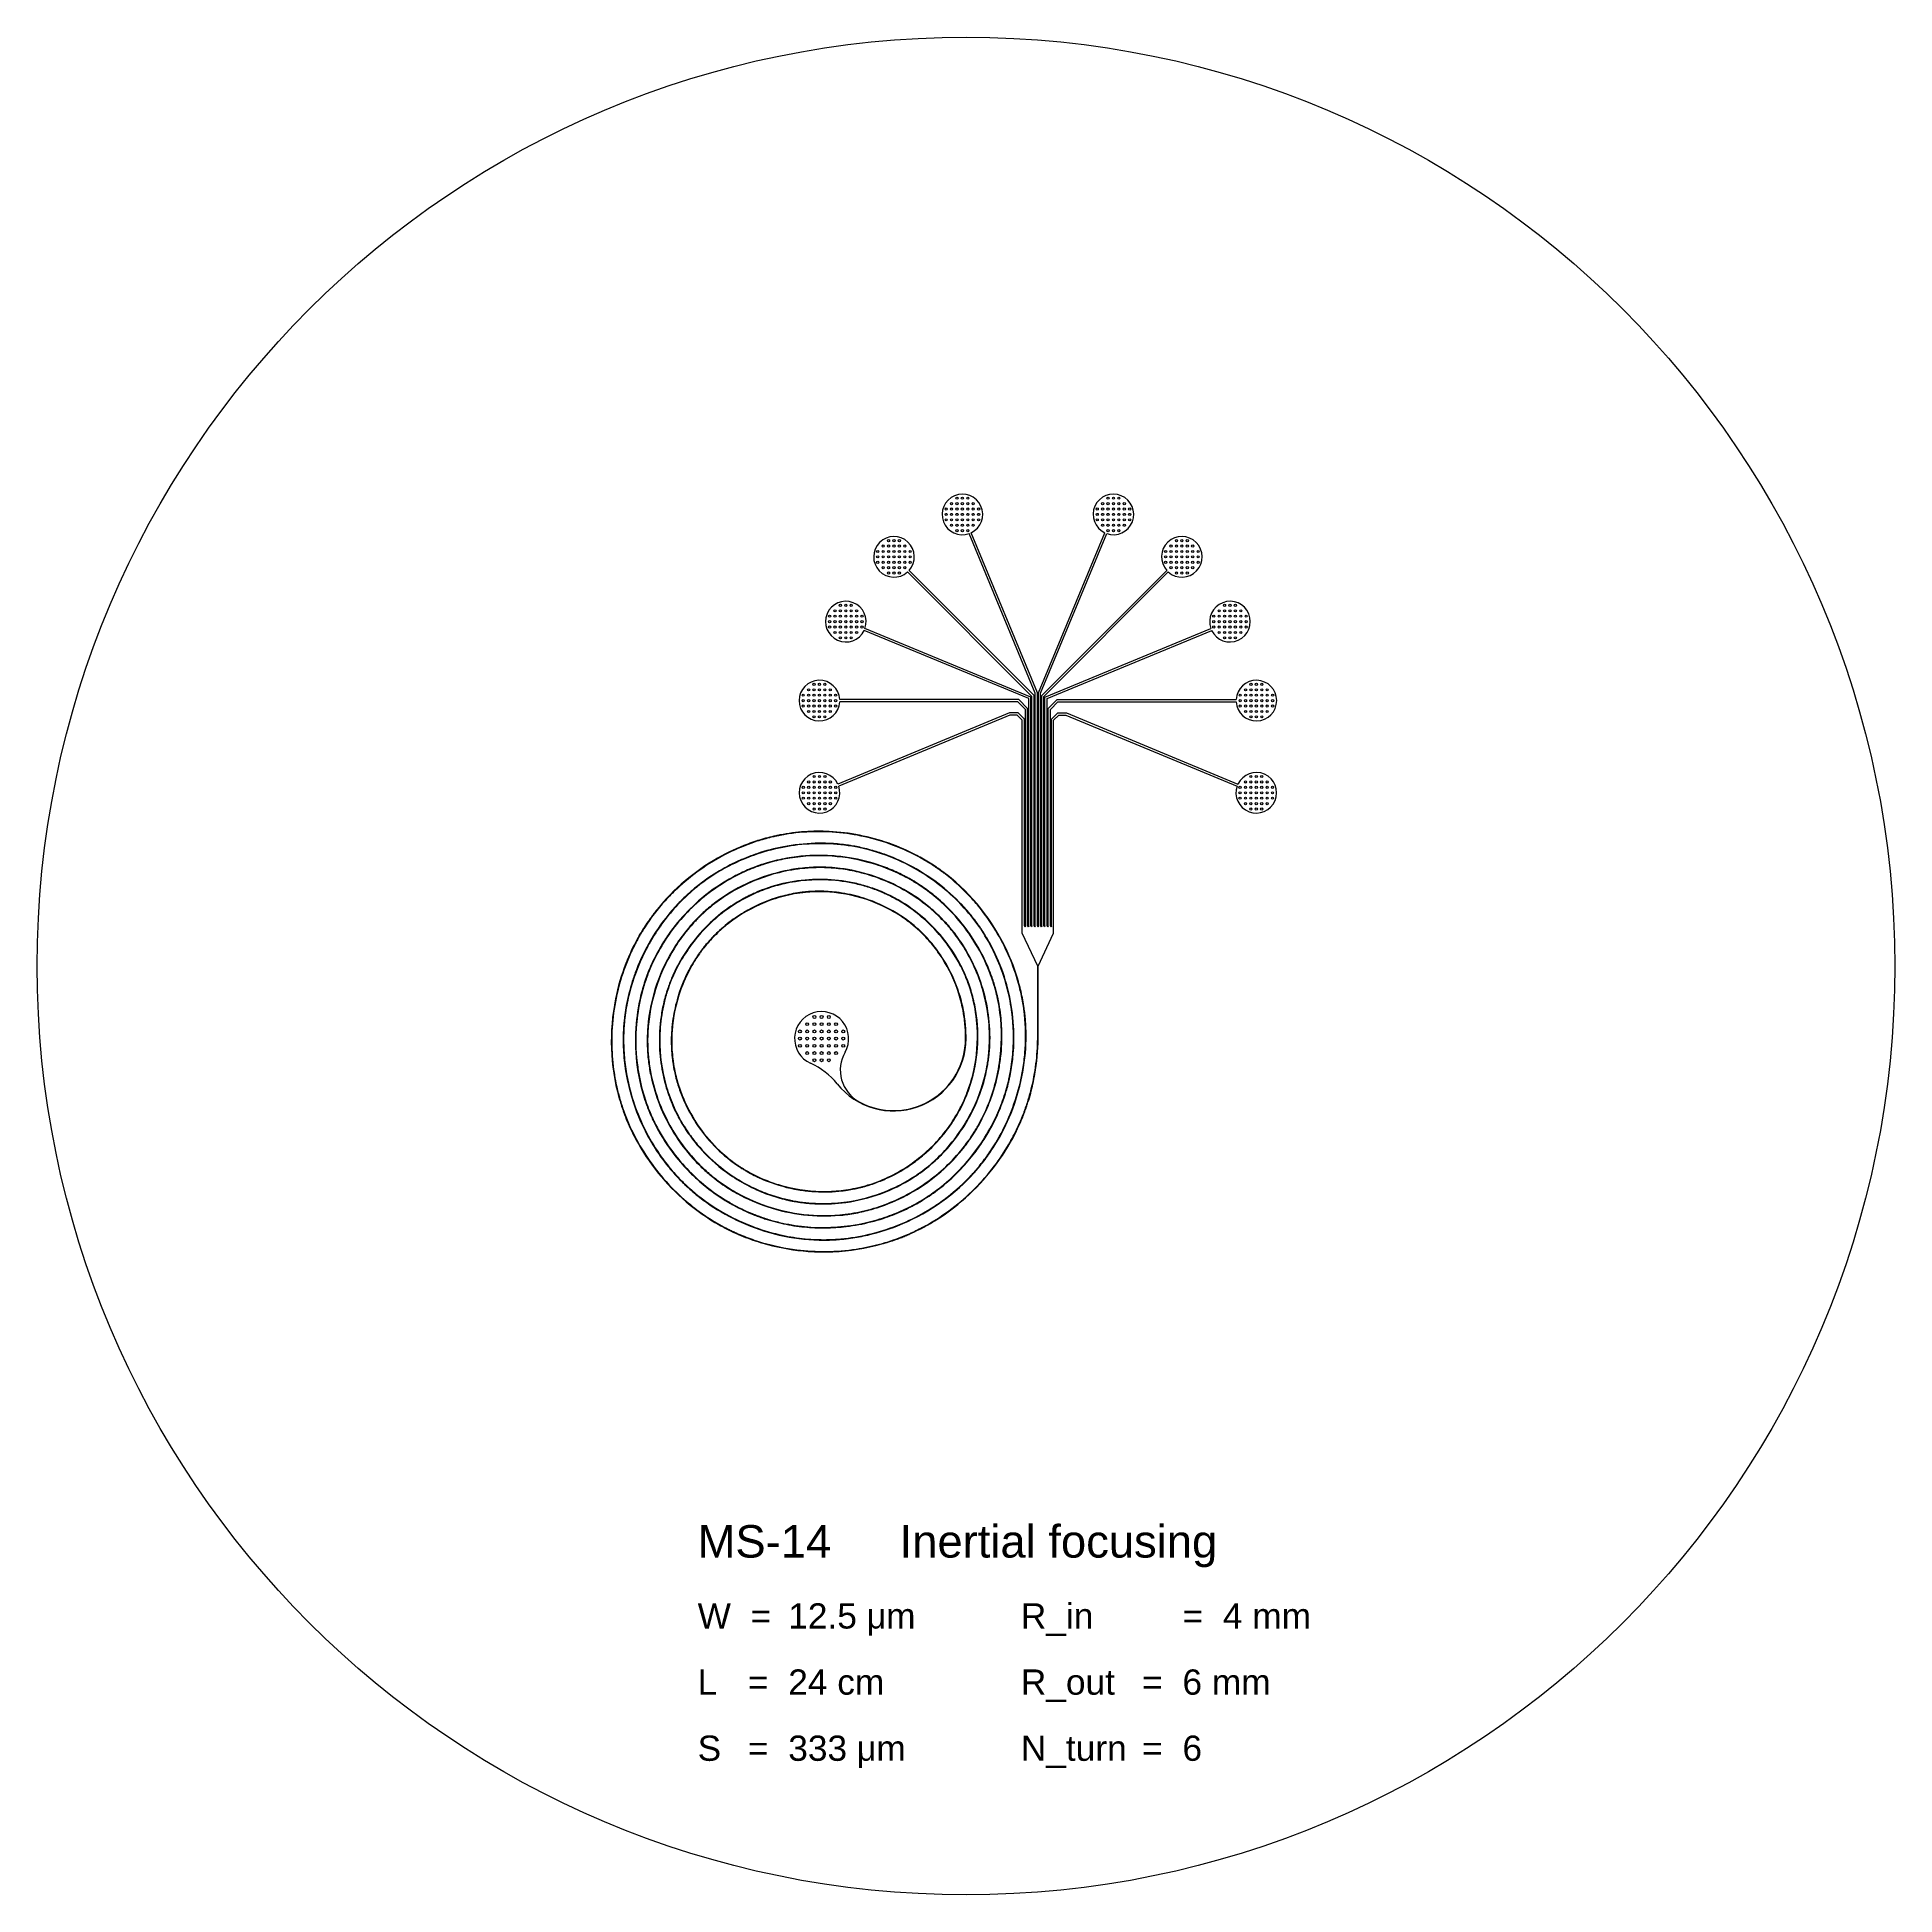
# Model space of a CAD drawing. Header units: millimetres. Extents: x 10524 to 192721, y 96213 to 283630.
# Drawn here: x 141221 to 192721, y 96213 to 147713 of the extents above; entities that cross this region are included whole.
import ezdxf

# ---------------------------------------------------------------- set-up
doc = ezdxf.new("R2010")
doc.units = ezdxf.units.MM
doc.layers.add('Clear', color=140, linetype='Continuous')
doc.layers.add('Opaque', color=30, linetype='Continuous')
doc.styles.get("Standard").update_dxf_attribs({"font": 'arial.ttf'})

msp = doc.modelspace()

# ---------------------------------------------------------------- texts
at = {"layer": 'Clear', "insert": (159531, 106463), "char_height": 280, "attachment_point": 1}
msp.add_mtext_dynamic_manual_height_columns('{\\H3.2143x;MS-14^I^IInertial focusing\\H0.83335x;\\P\\H0.53332x; \\P\\H1.75x;W  =^I 12.5 \\fSymbol|b0|i0|c2|p18;m\\fArial|b0|i0|c0|p34;m^I^I^IR_in ^I^I=^I4 mm\\H1.0714x; \\P\\H0.53332x; \\P\\H1.75x;L^I =^I 24 cm^I^I^I^IR_out ^I=^I6 mm\\H1.0714x;\\P\\H0.53332x; \\P\\H1.7501x;S ^I =^I 333 \\fSymbol|b0|i0|c2|p18;m\\fArial|b0|i0|c0|p34;m^I^I^IN_turn^I=^I6\\H1.0714x;^I}', width=17445.26, gutter_width=12.5, heights=[7318], dxfattribs=at)

# ---------------------------------------------------------------- linework, layer by layer
at = {"layer": 'Clear'}
for p, q in [((168889, 129528), (167057, 133951)), ((168949, 129540), (167112, 133974)), ((168979, 129540), (170816, 133974)), ((169039, 129528), (170872, 133951)), ((168799, 129438), (165350, 132887)), ((168859, 129462), (165392, 132930)), ((169069, 129462), (172536, 132930)), ((169129, 129438), (172579, 132887)), ((168709, 129378), (164147, 131267)), ((168769, 129418), (164170, 131323)), ((169159, 129418), (173759, 131323)), ((169219, 129378), (173782, 131267)), ((168432, 129350), (163469, 129350)), ((168407, 129290), (163469, 129290)), ((168619, 129078), (168407, 129290)), ((168679, 129102), (168432, 129350)), ((168709, 123078), (168709, 129378)), ((168769, 123078), (168769, 129418)), ((168799, 123078), (168799, 129438)), ((168859, 123078), (168859, 129462)), ((168889, 123078), (168889, 129528)), ((168949, 123078), (168949, 129540)), ((168979, 123078), (168979, 129540)), ((169039, 123078), (169039, 129528)), ((169069, 123078), (169069, 129462)), ((169129, 123078), (169129, 129438)), ((169159, 123078), (169159, 129418)), ((169219, 123078), (169219, 129378)), ((169249, 129102), (169497, 129350)), ((169309, 129078), (169521, 129290)), ((169497, 129350), (174460, 129350)), ((169521, 129290), (174460, 129290)), ((168176, 128979), (163418, 127008)), ((168188, 128919), (163441, 126953)), ((168413, 128979), (168176, 128979)), ((168388, 128919), (168188, 128919)), ((168529, 128778), (168388, 128919)), ((168589, 128802), (168413, 128979)), ((168529, 122878), (168529, 128778)), ((168589, 123078), (168589, 128802)), ((168619, 123078), (168619, 129078)), ((168679, 123078), (168679, 129102)), ((169249, 123078), (169249, 129102)), ((169309, 123078), (169309, 129078)), ((169339, 128802), (169516, 128979)), ((169339, 123078), (169339, 128802)), ((169399, 128778), (169541, 128919)), ((169399, 122878), (169399, 128778)), ((169516, 128979), (169753, 128979)), ((169541, 128919), (169741, 128919)), ((169741, 128919), (174488, 126953)), ((169753, 128979), (174511, 127008)), ((168958, 121963), (168529, 122878)), ((168589, 123078), (168604, 123052)), ((168619, 123078), (168604, 123052)), ((168679, 123078), (168694, 123052)), ((168709, 123078), (168694, 123052)), ((168769, 123078), (168784, 123052)), ((168799, 123078), (168784, 123052)), ((168859, 123078), (168874, 123052)), ((168889, 123078), (168874, 123052)), ((168949, 123078), (168964, 123052)), ((168979, 123078), (168964, 123052)), ((168971, 121963), (169399, 122878)), ((169039, 123078), (169054, 123052)), ((169069, 123078), (169054, 123052)), ((169129, 123078), (169144, 123052)), ((169159, 123078), (169144, 123052)), ((169219, 123078), (169234, 123052)), ((169249, 123078), (169234, 123052)), ((169309, 123078), (169324, 123052)), ((169339, 123078), (169324, 123052)), ((168958, 119950), (168958, 121963)), ((168971, 119950), (168971, 121963))]:
    msp.add_line(p, q, dxfattribs=at)
for centre, radius, start, end in [((166870, 134482), 563, 295.5572, 289.4428), ((171059, 134482), 563, 250.5572, 244.4428), ((164974, 133306), 563, 318.0572, 311.9428), ((172955, 133306), 563, 228.0572, 221.9428), ((163639, 131510), 563, 340.5572, 334.4428), ((174289, 131510), 563, 205.5572, 199.4428), ((162907, 129320), 563, 3.0572, 356.9428), ((175021, 129320), 563, 183.0572, 176.9428), ((162910, 126765), 563, 25.5572, 19.4428), ((175018, 126765), 563, 160.5572, 154.4428), ((162968, 119950), 750, 330.0919, 245.8041), ((164964, 119952), 2007, 218.8182, 359.9342), ((164485, 119077), 1000, 150.0919, 241.2848), ((164963, 119950), 1995, 241.2848, 0.0019), ((161841, 117442), 2000, 38.7804, 65.8041)]:
    msp.add_arc(centre, radius, start, end, dxfattribs=at)
for points, knots in [([(166971, 119950), (166971, 120016), (166971, 120082), (166963, 120281), (166951, 120413), (166895, 120807), (166832, 121066), (166657, 121568), (166545, 121811), (166365, 122118), (166318, 122192), (166170, 122411), (166062, 122551), (165886, 122749), (165825, 122813), (165738, 122899), (165713, 122923), (165663, 122970), (165638, 122993), (165586, 123038), (165560, 123060), (165482, 123126), (165428, 123169), (165264, 123292), (165150, 123369), (164797, 123582), (164548, 123700), (164191, 123828), (164092, 123859), (163792, 123942), (163588, 123982), (163303, 124016), (163224, 124023), (162987, 124038), (162828, 124038), (162629, 124026), (162588, 124023), (162507, 124016), (162466, 124011), (162344, 123997), (162264, 123984), (162023, 123939), (161864, 123900), (161395, 123753), (161094, 123617), (160731, 123401), (160653, 123351), (160423, 123192), (160276, 123076), (160082, 122898), (160026, 122845), (159920, 122736), (159868, 122681), (159781, 122581), (159743, 122536), (159686, 122464), (159665, 122438), (159625, 122385), (159605, 122358), (159545, 122274), (159506, 122217), (159394, 122043), (159325, 121924), (159137, 121555), (159036, 121296), (158933, 120930), (158908, 120829), (158846, 120525), (158819, 120319), (158802, 120029), (158800, 119946), (158801, 119696), (158812, 119529), (158838, 119323), (158844, 119284), (158855, 119213), (158860, 119180), (158872, 119115), (158879, 119083), (158899, 118986), (158914, 118922), (158964, 118731), (159003, 118605), (159139, 118234), (159253, 117994), (159658, 117312), (160014, 116905), (160508, 116521), (160584, 116466), (160693, 116393), (160724, 116372), (160788, 116332), (160820, 116313), (160917, 116255), (160982, 116219), (161182, 116115), (161319, 116052), (161740, 115888), (162032, 115808), (162452, 115739), (162575, 115724), (162946, 115695), (163195, 115696), (163525, 115728), (163607, 115738), (163747, 115760), (163805, 115770), (163911, 115791), (163959, 115801), (164038, 115820), (164069, 115828), (164131, 115844), (164162, 115853), (164223, 115870), (164254, 115879), (164346, 115908), (164406, 115929), (164587, 115995), (164705, 116044), (165054, 116208), (165276, 116339), (165594, 116565), (165699, 116647), (166001, 116905), (166187, 117096), (166406, 117366), (166455, 117431), (166599, 117631), (166687, 117770), (166779, 117937), (166792, 117961), (166845, 118060), (166882, 118137), (166987, 118369), (167047, 118528), (167200, 119014), (167263, 119351), (167312, 120031), (167298, 120375), (167231, 120790), (167216, 120867), (167166, 121097), (167124, 121249), (167062, 121433), (167050, 121467), (167025, 121535), (167012, 121569), (166973, 121667), (166946, 121730), (166861, 121918), (166798, 122040), (166591, 122398), (166431, 122623), (165846, 123303), (165343, 123692), (164728, 123980), (164676, 124003), (164592, 124038), (164561, 124051), (164497, 124076), (164465, 124088), (164369, 124123), (164305, 124145), (164110, 124206), (163978, 124240), (163577, 124324), (163304, 124356), (162473, 124377), (161912, 124288), (161294, 124063), (161203, 124026), (161072, 123968), (161030, 123948), (160948, 123909), (160907, 123888), (160786, 123825), (160707, 123780), (160472, 123637), (160322, 123533), (159760, 123088), (159399, 122682), (159074, 122150), (159030, 122075), (158907, 121844), (158833, 121685), (158749, 121469), (158729, 121416), (158700, 121330), (158689, 121297), (158668, 121232), (158658, 121199), (158638, 121133), (158629, 121100), (158603, 121000), (158586, 120933), (158543, 120732), (158520, 120596), (158470, 120186), (158462, 119910), (158485, 119516), (158497, 119399), (158545, 119048), (158595, 118816), (158688, 118503), (158717, 118418), (158809, 118164), (158881, 117999), (158984, 117796), (159006, 117755), (159050, 117676), (159071, 117638), (159116, 117562), (159139, 117525), (159209, 117414), (159259, 117341), (159412, 117127), (159524, 116991), (159880, 116602), (160147, 116369), (160521, 116112), (160607, 116057), (160867, 115902), (161048, 115810), (161309, 115697), (161385, 115667), (161616, 115583), (161772, 115534), (161964, 115487), (161997, 115480), (162063, 115465), (162096, 115458), (162162, 115445), (162195, 115439), (162295, 115422), (162362, 115412), (162563, 115386), (162697, 115375), (163102, 115360), (163374, 115374), (164298, 115502), (164938, 115732), (165550, 116122), (165600, 116155), (165682, 116212), (165714, 116235), (165779, 116283), (165811, 116307), (165905, 116380), (165967, 116431), (166148, 116589), (166263, 116700), (166591, 117051), (166786, 117308), (167033, 117713), (167106, 117848), (167307, 118262), (167414, 118551), (167510, 118920), (167526, 118992), (167553, 119118), (167563, 119172), (167582, 119283), (167590, 119339), (167602, 119428), (167606, 119462), (167613, 119529), (167617, 119562), (167625, 119663), (167630, 119730), (167638, 119932), (167637, 120067), (167618, 120472), (167582, 120740), (167401, 121558), (167180, 122090), (166821, 122644), (166770, 122718), (166677, 122844), (166638, 122895), (166574, 122974), (166551, 123003), (166503, 123059), (166478, 123087), (166429, 123143), (166404, 123170), (166328, 123251), (166276, 123304), (166117, 123459), (166005, 123557), (165658, 123835), (165408, 123999), (164630, 124414), (164065, 124596), (163383, 124680), (163282, 124690), (163139, 124698), (163097, 124699), (163015, 124702), (162974, 124702), (162891, 124703), (162850, 124702), (162726, 124699), (162644, 124695), (162397, 124675), (162233, 124654), (161745, 124563), (161425, 124469), (160803, 124216), (160502, 124055), (160142, 123811), (160066, 123756), (159886, 123617), (159784, 123532), (159648, 123407), (159610, 123371), (159540, 123303), (159509, 123272), (159409, 123168), (159342, 123093), (159148, 122864), (159029, 122702), (158702, 122197), (158525, 121832), (158265, 121070), (158181, 120673), (158141, 120191), (158137, 120110), (158133, 119972), (158132, 119914), (158133, 119799), (158134, 119742), (158138, 119652), (158140, 119619), (158144, 119552), (158147, 119519), (158155, 119420), (158163, 119353), (158188, 119155), (158211, 119024), (158296, 118632), (158374, 118376), (158691, 117575), (159009, 117061), (159471, 116552), (159534, 116486), (159644, 116378), (159689, 116336), (159777, 116256), (159820, 116218), (159894, 116156), (159924, 116131), (159984, 116083), (160015, 116059), (160107, 115989), (160170, 115944), (160361, 115812), (160493, 115731), (160899, 115506), (161185, 115382), (162118, 115074), (162801, 114991), (163530, 115057), (163586, 115063), (163679, 115075), (163716, 115080), (163789, 115091), (163826, 115097), (163935, 115116), (164007, 115130), (164224, 115179), (164367, 115218), (164790, 115354), (165064, 115470), (165865, 115896), (166354, 116281), (166821, 116816), (166883, 116892), (166983, 117022), (167023, 117076), (167086, 117166), (167110, 117201), (167181, 117307), (167226, 117379), (167313, 117525), (167354, 117599), (167472, 117826), (167543, 117980), (167732, 118455), (167826, 118785), (167910, 119252), (167928, 119384), (167968, 119780), (167974, 120047), (167954, 120406), (167946, 120498), (167923, 120695), (167908, 120799), (167877, 120969), (167864, 121034), (167843, 121128), (167836, 121156), (167823, 121213), (167815, 121241), (167793, 121326), (167777, 121382), (167727, 121550), (167689, 121660), (167564, 121988), (167465, 122200), (167126, 122815), (166843, 123195), (166383, 123664), (166244, 123791), (166030, 123966), (165960, 124020), (165773, 124157), (165653, 124236), (165498, 124330), (165466, 124349), (165401, 124386), (165368, 124404), (165302, 124440), (165269, 124458), (165168, 124509), (165101, 124542), (164896, 124635), (164756, 124691), (164330, 124840), (164037, 124914), (163578, 124989), (163416, 125008), (162927, 125041), (162598, 125032), (162181, 124981), (162090, 124967), (161818, 124919), (161638, 124876), (161424, 124813), (161387, 124802), (161318, 124779), (161285, 124768), (161220, 124746), (161187, 124734), (161090, 124698), (161025, 124672), (160834, 124592), (160708, 124533), (160339, 124342), (160104, 124194), (159435, 123696), (159042, 123292), (158645, 122728), (158573, 122616), (158469, 122439), (158433, 122375), (158372, 122261), (158346, 122211), (158303, 122123), (158286, 122086), (158253, 122015), (158238, 121982), (158210, 121916), (158196, 121882), (158155, 121782), (158129, 121714), (158056, 121509), (158013, 121370), (157903, 120949), (157853, 120662), (157762, 119657), (157843, 118927), (158108, 118133), (158148, 118023), (158209, 117875), (158226, 117836), (158261, 117759), (158278, 117720), (158333, 117605), (158372, 117529), (158493, 117304), (158581, 117159), (158867, 116736), (159085, 116472), (159421, 116137), (159519, 116046), (159822, 115785), (160038, 115627), (160349, 115432), (160436, 115381), (160700, 115236), (160881, 115150), (161117, 115055), (161166, 115036), (161262, 115001), (161307, 114985), (161399, 114954), (161445, 114939), (161538, 114911), (161584, 114898), (161725, 114860), (161819, 114837), (162103, 114777), (162295, 114747), (162874, 114691), (163265, 114695), (163766, 114755), (163881, 114773), (164224, 114836), (164451, 114894), (164760, 114995), (164848, 115026), (165108, 115126), (165278, 115202), (165486, 115310), (165529, 115333), (165614, 115380), (165657, 115405), (165782, 115479), (165865, 115531), (166107, 115694), (166263, 115812), (166709, 116191), (166979, 116477), (167306, 116906), (167391, 117028), (167630, 117402), (167769, 117665), (167923, 118027), (167959, 118117), (168016, 118276), (168040, 118345), (168079, 118470), (168095, 118525), (168121, 118617), (168131, 118655), (168150, 118729), (168159, 118767), (168176, 118842), (168185, 118880), (168208, 118993), (168222, 119069), (168258, 119298), (168276, 119452), (168308, 119915), (168303, 120226), (168209, 121145), (168044, 121747), (167740, 122390), (167697, 122476), (167621, 122618), (167588, 122675), (167527, 122779), (167498, 122827), (167448, 122905), (167428, 122936), (167387, 122998), (167366, 123029), (167323, 123090), (167302, 123120), (167236, 123210), (167191, 123269), (167052, 123443), (166954, 123556), (166647, 123880), (166424, 124079), (165753, 124589), (165270, 124854), (164637, 125087), (164515, 125127), (164317, 125184), (164241, 125204), (164103, 125237), (164041, 125251), (163919, 125276), (163859, 125287), (163763, 125303), (163726, 125308), (163652, 125319), (163615, 125324), (163503, 125338), (163428, 125345), (163204, 125363), (163055, 125368), (162605, 125365), (162305, 125338), (161758, 125244), (161510, 125183), (161090, 125050), (160916, 124985), (160640, 124866), (160536, 124817), (160230, 124661), (160032, 124545), (159765, 124363), (159690, 124309), (159583, 124227), (159551, 124202), (159487, 124151), (159455, 124125), (159392, 124072), (159361, 124045), (159268, 123964), (159208, 123908), (159031, 123737), (158918, 123617), (158596, 123243), (158404, 122974), (158079, 122425), (157944, 122146), (157792, 121752), (157754, 121644), (157650, 121317), (157595, 121094), (157537, 120782), (157523, 120694), (157503, 120542), (157496, 120478), (157486, 120375), (157483, 120337), (157477, 120262), (157475, 120224), (157471, 120149), (157469, 120111), (157465, 119976), (157465, 119879), (157472, 119587), (157488, 119392), (157564, 118813), (157657, 118431), (157917, 117694), (158086, 117339), (158373, 116868), (158462, 116735), (158605, 116541), (158655, 116476), (158749, 116359), (158794, 116307), (158881, 116207), (158923, 116160), (158994, 116085), (159022, 116056), (159078, 115999), (159107, 115971), (159164, 115915), (159193, 115887), (159281, 115805), (159341, 115752), (159524, 115597), (159651, 115498), (160044, 115220), (160322, 115057), (161281, 114599), (162013, 114408), (162850, 114366), (162944, 114364), (163079, 114364), (163120, 114365), (163201, 114367), (163242, 114368), (163324, 114372), (163365, 114375), (163487, 114383), (163568, 114391), (163812, 114419), (163973, 114446), (164454, 114545), (164769, 114640), (165845, 115067), (166552, 115540), (167153, 116183), (167184, 116217), (167240, 116280), (167264, 116308), (167313, 116365), (167336, 116394), (167407, 116480), (167453, 116539), (167588, 116718), (167672, 116842), (167911, 117221), (168051, 117487), (168445, 118408), (168605, 119106), (168636, 119914), (168637, 120016), (168634, 120189), (168632, 120259), (168625, 120386), (168621, 120443), (168612, 120539), (168608, 120578), (168600, 120656), (168595, 120695), (168585, 120772), (168580, 120811), (168562, 120927), (168548, 121004), (168503, 121235), (168466, 121387), (168337, 121839), (168226, 122134), (167709, 123226), (167140, 123948), (166397, 124526), (166362, 124553), (166298, 124600), (166270, 124621), (166212, 124662), (166183, 124682), (166096, 124741), (166037, 124780), (165858, 124892), (165736, 124962), (165362, 125159), (165103, 125272), (164305, 125553), (163744, 125664), (163066, 125697), (162952, 125700), (162612, 125697), (162385, 125681), (162043, 125637), (161926, 125618), (161773, 125588), (161735, 125581), (161660, 125564), (161622, 125556), (161510, 125529), (161435, 125509), (161213, 125446), (161066, 125398), (160633, 125236), (160353, 125105), (159445, 124589), (158873, 124107), (158342, 123451), (158278, 123365), (158175, 123222), (158135, 123165), (158062, 123056), (158029, 123004), (157974, 122915), (157952, 122878), (157909, 122805), (157888, 122767), (157826, 122655), (157786, 122580), (157672, 122350), (157603, 122193), (157417, 121715), (157321, 121385), (157074, 120148), (157101, 119203), (157363, 118270), (157376, 118226), (157403, 118137), (157418, 118092), (157447, 118004), (157462, 117960), (157510, 117829), (157544, 117743), (157652, 117485), (157732, 117317), (157997, 116825), (158204, 116514), (158906, 115645), (159481, 115153), (160184, 114756), (160239, 114726), (160331, 114678), (160368, 114659), (160448, 114620), (160491, 114599), (160577, 114559), (160621, 114540), (160751, 114483), (160840, 114448), (161106, 114348), (161288, 114290), (161839, 114143), (162216, 114080), (162825, 114037), (163054, 114033), (163741, 114062), (164196, 114133), (164770, 114294), (164900, 114335), (165071, 114396), (165114, 114412), (165200, 114445), (165244, 114463), (165331, 114499), (165374, 114518), (165503, 114575), (165589, 114615), (165841, 114743), (166005, 114836), (166484, 115138), (166784, 115370), (167616, 116146), (168077, 116769), (168438, 117533), (168472, 117608), (168521, 117725), (168538, 117766), (168571, 117849), (168586, 117890), (168617, 117974), (168632, 118016), (168661, 118100), (168675, 118142), (168715, 118269), (168740, 118355), (168810, 118612), (168849, 118786), (168937, 119288), (168968, 119619), (168971, 119950)], [0, 0, 0, 0, 0.049628, 0.049628, 0.148885, 0.148885, 0.347398, 0.347398, 0.545911, 0.545911, 0.611508, 0.611508, 0.742701, 0.742701, 0.808362, 0.808362, 0.833736, 0.833736, 0.85911, 0.85911, 0.884484, 0.884484, 0.935233, 0.935233, 1.036729, 1.036729, 1.239722, 1.239722, 1.316198, 1.316198, 1.469149, 1.469149, 1.527393, 1.527393, 1.64388, 1.64388, 1.673829, 1.673829, 1.703778, 1.703778, 1.763676, 1.763676, 1.883472, 1.883472, 2.123063, 2.123063, 2.191014, 2.191014, 2.326916, 2.326916, 2.382784, 2.382784, 2.437557, 2.437557, 2.47974, 2.47974, 2.5041, 2.5041, 2.52846, 2.52846, 2.578469, 2.578469, 2.678486, 2.678486, 2.878521, 2.878521, 2.953147, 2.953147, 3.102399, 3.102399, 3.162491, 3.162491, 3.282675, 3.282675, 3.311108, 3.311108, 3.334734, 3.334734, 3.35836, 3.35836, 3.405612, 3.405612, 3.500115, 3.500115, 3.689121, 3.689121, 4.06768, 4.06768, 4.134492, 4.134492, 4.161158, 4.161158, 4.187823, 4.187823, 4.241154, 4.241154, 4.347816, 4.347816, 4.561139, 4.561139, 4.648711, 4.648711, 4.823854, 4.823854, 4.882408, 4.882408, 4.923886, 4.923886, 4.958287, 4.958287, 4.980815, 4.980815, 5.003343, 5.003343, 5.02587, 5.02587, 5.070926, 5.070926, 5.161037, 5.161037, 5.341259, 5.341259, 5.434009, 5.434009, 5.619508, 5.619508, 5.676687, 5.676687, 5.791045, 5.791045, 5.809951, 5.809951, 5.868997, 5.868997, 5.98709, 5.98709, 6.223276, 6.223276, 6.459462, 6.459462, 6.513757, 6.513757, 6.622345, 6.622345, 6.647383, 6.647383, 6.67242, 6.67242, 6.719758, 6.719758, 6.814435, 6.814435, 7.003788, 7.003788, 7.429483, 7.429483, 7.468099, 7.468099, 7.491327, 7.491327, 7.514555, 7.514555, 7.561011, 7.561011, 7.653923, 7.653923, 7.839746, 7.839746, 8.218447, 8.218447, 8.284726, 8.284726, 8.315539, 8.315539, 8.346352, 8.346352, 8.407978, 8.407978, 8.531229, 8.531229, 8.890826, 8.890826, 8.949357, 8.949357, 9.066419, 9.066419, 9.104469, 9.104469, 9.127442, 9.127442, 9.150416, 9.150416, 9.17339, 9.17339, 9.219337, 9.219337, 9.311232, 9.311232, 9.495021, 9.495021, 9.573575, 9.573575, 9.730684, 9.730684, 9.79046, 9.79046, 9.910011, 9.910011, 9.940972, 9.940972, 9.970018, 9.970018, 9.999064, 9.999064, 10.057156, 10.057156, 10.173341, 10.173341, 10.40571, 10.40571, 10.472361, 10.472361, 10.605663, 10.605663, 10.659424, 10.659424, 10.766945, 10.766945, 10.789064, 10.789064, 10.811183, 10.811183, 10.833302, 10.833302, 10.87754, 10.87754, 10.966015, 10.966015, 11.142967, 11.142967, 11.575957, 11.575957, 11.614898, 11.614898, 11.640853, 11.640853, 11.666808, 11.666808, 11.718718, 11.718718, 11.822538, 11.822538, 12.030178, 12.030178, 12.12924, 12.12924, 12.327364, 12.327364, 12.374991, 12.374991, 12.410614, 12.410614, 12.447062, 12.447062, 12.468738, 12.468738, 12.490414, 12.490414, 12.533765, 12.533765, 12.620469, 12.620469, 12.793875, 12.793875, 13.157049, 13.157049, 13.215131, 13.215131, 13.256385, 13.256385, 13.280001, 13.280001, 13.303618, 13.303618, 13.327234, 13.327234, 13.374467, 13.374467, 13.468934, 13.468934, 13.657866, 13.657866, 14.028161, 14.028161, 14.092577, 14.092577, 14.118638, 14.118638, 14.144698, 14.144698, 14.170759, 14.170759, 14.22288, 14.22288, 14.327122, 14.327122, 14.535606, 14.535606, 14.749185, 14.749185, 14.808344, 14.808344, 14.891393, 14.891393, 14.924338, 14.924338, 14.951996, 14.951996, 15.014665, 15.014665, 15.140003, 15.140003, 15.390678, 15.390678, 15.641353, 15.641353, 15.691392, 15.691392, 15.727478, 15.727478, 15.762633, 15.762633, 15.783295, 15.783295, 15.803956, 15.803956, 15.845279, 15.845279, 15.927925, 15.927925, 16.093217, 16.093217, 16.460081, 16.460081, 16.51655, 16.51655, 16.554433, 16.554433, 16.589924, 16.589924, 16.613671, 16.613671, 16.637417, 16.637417, 16.684911, 16.684911, 16.779897, 16.779897, 16.96987, 16.96987, 17.381506, 17.381506, 17.416136, 17.416136, 17.438652, 17.438652, 17.461168, 17.461168, 17.5062, 17.5062, 17.596263, 17.596263, 17.77639, 17.77639, 18.147022, 18.147022, 18.206086, 18.206086, 18.246499, 18.246499, 18.272146, 18.272146, 18.323442, 18.323442, 18.374737, 18.374737, 18.477327, 18.477327, 18.682508, 18.682508, 18.76237, 18.76237, 18.922092, 18.922092, 18.97769, 18.97769, 19.0409, 19.0409, 19.080801, 19.080801, 19.098263, 19.098263, 19.115724, 19.115724, 19.150648, 19.150648, 19.220495, 19.220495, 19.360189, 19.360189, 19.639578, 19.639578, 19.751234, 19.751234, 19.803852, 19.803852, 19.889106, 19.889106, 19.911373, 19.911373, 19.93364, 19.93364, 19.955907, 19.955907, 20.000442, 20.000442, 20.08951, 20.08951, 20.267647, 20.267647, 20.364165, 20.364165, 20.557201, 20.557201, 20.611597, 20.611597, 20.720388, 20.720388, 20.742819, 20.742819, 20.763169, 20.763169, 20.783519, 20.783519, 20.824218, 20.824218, 20.905617, 20.905617, 21.068415, 21.068415, 21.394011, 21.394011, 21.471545, 21.471545, 21.514319, 21.514319, 21.547192, 21.547192, 21.571242, 21.571242, 21.592363, 21.592363, 21.613485, 21.613485, 21.655728, 21.655728, 21.740214, 21.740214, 21.909185, 21.909185, 22.326346, 22.326346, 22.394085, 22.394085, 22.418647, 22.418647, 22.44321, 22.44321, 22.492336, 22.492336, 22.590587, 22.590587, 22.78709, 22.78709, 22.863804, 22.863804, 23.017231, 23.017231, 23.074907, 23.074907, 23.19026, 23.19026, 23.220679, 23.220679, 23.248414, 23.248414, 23.27615, 23.27615, 23.303886, 23.303886, 23.359357, 23.359357, 23.4703, 23.4703, 23.692185, 23.692185, 23.758543, 23.758543, 23.891257, 23.891257, 23.944164, 23.944164, 24.049977, 24.049977, 24.077658, 24.077658, 24.105339, 24.105339, 24.160702, 24.160702, 24.271427, 24.271427, 24.492878, 24.492878, 24.57667, 24.57667, 24.744255, 24.744255, 24.798801, 24.798801, 24.840068, 24.840068, 24.872395, 24.872395, 24.894162, 24.894162, 24.915929, 24.915929, 24.937695, 24.937695, 24.981229, 24.981229, 25.068296, 25.068296, 25.242429, 25.242429, 25.587498, 25.587498, 25.641162, 25.641162, 25.677909, 25.677909, 25.708852, 25.708852, 25.729633, 25.729633, 25.750414, 25.750414, 25.771196, 25.771196, 25.812758, 25.812758, 25.895884, 25.895884, 26.062135, 26.062135, 26.365476, 26.365476, 26.436883, 26.436883, 26.480166, 26.480166, 26.515684, 26.515684, 26.549228, 26.549228, 26.569989, 26.569989, 26.59075, 26.59075, 26.632273, 26.632273, 26.715318, 26.715318, 26.881408, 26.881408, 27.022141, 27.022141, 27.124623, 27.124623, 27.187827, 27.187827, 27.314234, 27.314234, 27.365445, 27.365445, 27.388036, 27.388036, 27.410627, 27.410627, 27.433218, 27.433218, 27.478399, 27.478399, 27.568763, 27.568763, 27.74949, 27.74949, 27.918379, 27.918379, 27.980957, 27.980957, 28.106112, 28.106112, 28.154672, 28.154672, 28.18994, 28.18994, 28.210748, 28.210748, 28.231336, 28.231336, 28.251924, 28.251924, 28.305026, 28.305026, 28.41123, 28.41123, 28.623637, 28.623637, 28.836044, 28.836044, 28.922889, 28.922889, 28.966989, 28.966989, 29.004391, 29.004391, 29.038654, 29.038654, 29.060332, 29.060332, 29.082011, 29.082011, 29.103689, 29.103689, 29.147047, 29.147047, 29.233761, 29.233761, 29.407189, 29.407189, 29.807015, 29.807015, 29.857648, 29.857648, 29.879585, 29.879585, 29.901522, 29.901522, 29.92346, 29.92346, 29.967335, 29.967335, 30.055084, 30.055084, 30.230584, 30.230584, 30.674711, 30.674711, 30.699509, 30.699509, 30.719396, 30.719396, 30.739284, 30.739284, 30.779058, 30.779058, 30.858607, 30.858607, 31.017706, 31.017706, 31.391306, 31.391306, 31.44572, 31.44572, 31.482883, 31.482883, 31.51298, 31.51298, 31.533683, 31.533683, 31.554385, 31.554385, 31.575087, 31.575087, 31.616491, 31.616491, 31.6993, 31.6993, 31.864918, 31.864918, 32.336002, 32.336002, 32.359122, 32.359122, 32.377582, 32.377582, 32.396041, 32.396041, 32.432959, 32.432959, 32.506796, 32.506796, 32.65447, 32.65447, 32.949818, 32.949818, 33.009076, 33.009076, 33.127591, 33.127591, 33.188956, 33.188956, 33.209003, 33.209003, 33.22905, 33.22905, 33.269143, 33.269143, 33.349331, 33.349331, 33.509707, 33.509707, 33.891177, 33.891177, 33.946534, 33.946534, 33.982501, 33.982501, 34.01435, 34.01435, 34.036433, 34.036433, 34.058515, 34.058515, 34.10268, 34.10268, 34.19101, 34.19101, 34.36767, 34.36767, 34.840732, 34.840732, 34.864571, 34.864571, 34.888409, 34.888409, 34.912247, 34.912247, 34.959924, 34.959924, 35.055277, 35.055277, 35.245983, 35.245983, 35.625779, 35.625779, 35.657341, 35.657341, 35.678685, 35.678685, 35.702852, 35.702852, 35.72702, 35.72702, 35.775354, 35.775354, 35.872024, 35.872024, 36.065364, 36.065364, 36.181447, 36.181447, 36.413613, 36.413613, 36.482621, 36.482621, 36.505606, 36.505606, 36.529406, 36.529406, 36.553205, 36.553205, 36.600805, 36.600805, 36.696005, 36.696005, 36.886403, 36.886403, 37.269174, 37.269174, 37.310606, 37.310606, 37.332868, 37.332868, 37.355162, 37.355162, 37.377456, 37.377456, 37.39975, 37.39975, 37.444338, 37.444338, 37.533513, 37.533513, 37.699112, 37.699112, 37.699112, 37.699112]), ([(166958, 119950), (166959, 120016), (166958, 120082), (166950, 120280), (166939, 120412), (166883, 120804), (166820, 121063), (166610, 121663), (166440, 121998), (166183, 122367), (166137, 122431), (165991, 122615), (165887, 122733), (165753, 122867), (165731, 122889), (165687, 122930), (165667, 122949), (165625, 122987), (165604, 123006), (165540, 123061), (165497, 123098), (165364, 123203), (165273, 123270), (164990, 123458), (164791, 123567), (164241, 123814), (163876, 123922), (163420, 123990), (163338, 124000), (163090, 124022), (162924, 124027), (162706, 124019), (162653, 124016), (162549, 124007), (162497, 124002), (162340, 123984), (162237, 123967), (161928, 123906), (161725, 123849), (161167, 123644), (160824, 123462), (160390, 123149), (160274, 123055), (160108, 122906), (160054, 122854), (159897, 122696), (159798, 122585), (159688, 122447), (159671, 122425), (159637, 122380), (159620, 122357), (159571, 122289), (159539, 122243), (159445, 122102), (159387, 122006), (159225, 121710), (159133, 121504), (158928, 120928), (158849, 120547), (158817, 120075), (158814, 119988), (158812, 119728), (158822, 119554), (158850, 119329), (158857, 119276), (158872, 119187), (158878, 119151), (158892, 119079), (158900, 119043), (158924, 118935), (158941, 118864), (159001, 118651), (159048, 118512), (159211, 118101), (159349, 117838), (159676, 117345), (159865, 117116), (160143, 116842), (160212, 116779), (160353, 116658), (160425, 116600), (160548, 116508), (160598, 116472), (160672, 116422), (160695, 116406), (160765, 116361), (160812, 116332), (160907, 116275), (160955, 116248), (161102, 116169), (161201, 116121), (161506, 115987), (161717, 115914), (162313, 115756), (162708, 115708), (163194, 115715), (163284, 115719), (163554, 115741), (163734, 115767), (163961, 115815), (164012, 115827), (164088, 115846), (164113, 115852), (164164, 115866), (164190, 115874), (164266, 115896), (164316, 115912), (164466, 115962), (164565, 116000), (164857, 116124), (165046, 116221), (165568, 116540), (165881, 116796), (166225, 117167), (166293, 117247), (166490, 117492), (166609, 117666), (166742, 117895), (166769, 117943), (166819, 118039), (166844, 118088), (166914, 118235), (166957, 118335), (167075, 118641), (167138, 118850), (167271, 119459), (167303, 119868), (167263, 120540), (167223, 120807), (167136, 121157), (167110, 121246), (167071, 121368), (167060, 121402), (167038, 121463), (167028, 121491), (167008, 121545), (166997, 121573), (166965, 121654), (166942, 121708), (166870, 121868), (166818, 121973), (166649, 122281), (166519, 122477), (166124, 122983), (165830, 123269), (165428, 123565), (165352, 123617), (165121, 123767), (164960, 123856), (164748, 123957), (164701, 123978), (164625, 124011), (164595, 124024), (164535, 124048), (164506, 124059), (164415, 124094), (164355, 124115), (164171, 124175), (164047, 124209), (163671, 124296), (163415, 124331), (162750, 124367), (162339, 124333), (161856, 124226), (161774, 124205), (161528, 124135), (161366, 124079), (161158, 123992), (161108, 123970), (161008, 123924), (160958, 123900), (160811, 123824), (160715, 123770), (160432, 123598), (160253, 123468), (159764, 123057), (159481, 122744), (159011, 122051), (158823, 121672), (158685, 121245), (158677, 121218), (158660, 121163), (158652, 121136), (158629, 121053), (158615, 120998), (158576, 120831), (158554, 120719), (158501, 120379), (158483, 120150), (158482, 119501), (158538, 119081), (158678, 118579), (158708, 118483), (158808, 118198), (158887, 118013), (159002, 117789), (159026, 117744), (159067, 117670), (159085, 117640), (159120, 117580), (159138, 117551), (159193, 117463), (159231, 117405), (159349, 117234), (159433, 117124), (159700, 116805), (159898, 116609), (160435, 116164), (160794, 115940), (161254, 115734), (161332, 115702), (161569, 115611), (161730, 115560), (161929, 115509), (161964, 115500), (162029, 115485), (162058, 115479), (162116, 115467), (162145, 115461), (162233, 115445), (162292, 115435), (162468, 115409), (162587, 115397), (162944, 115374), (163183, 115377), (163847, 115437), (164268, 115534), (164762, 115723), (164854, 115761), (165127, 115886), (165303, 115980), (165514, 116114), (165556, 116141), (165636, 116195), (165674, 116221), (165749, 116275), (165785, 116303), (165895, 116388), (165966, 116447), (166175, 116630), (166306, 116760), (166719, 117222), (166964, 117586), (167346, 118369), (167484, 118787), (167566, 119265), (167574, 119313), (167585, 119393), (167589, 119425), (167597, 119489), (167600, 119521), (167609, 119618), (167614, 119682), (167624, 119876), (167625, 120005), (167613, 120393), (167582, 120651), (167446, 121331), (167303, 121746), (167063, 122218), (167019, 122300), (166876, 122543), (166772, 122699), (166627, 122889), (166594, 122929), (166538, 122998), (166515, 123026), (166467, 123081), (166443, 123109), (166369, 123190), (166318, 123244), (166163, 123399), (166054, 123498), (165715, 123779), (165471, 123945), (164833, 124299), (164424, 124459), (163918, 124581), (163834, 124599), (163581, 124645), (163411, 124667), (163205, 124681), (163170, 124684), (163105, 124687), (163075, 124688), (163014, 124689), (162984, 124690), (162894, 124690), (162834, 124690), (162653, 124684), (162532, 124675), (162172, 124635), (161934, 124590), (161271, 124412), (160857, 124238), (160382, 123956), (160292, 123898), (160028, 123716), (159860, 123583), (159664, 123405), (159627, 123370), (159557, 123302), (159524, 123269), (159459, 123202), (159428, 123168), (159333, 123064), (159273, 122993), (159097, 122774), (158988, 122621), (158690, 122144), (158528, 121803), (158285, 121091), (158204, 120721), (158160, 120267), (158154, 120187), (158147, 120037), (158145, 119967), (158145, 119836), (158146, 119776), (158149, 119681), (158151, 119646), (158155, 119576), (158158, 119541), (158166, 119436), (158174, 119366), (158201, 119157), (158225, 119018), (158315, 118606), (158400, 118337), (158677, 117660), (158904, 117267), (159237, 116838), (159296, 116767), (159479, 116558), (159608, 116426), (159778, 116272), (159811, 116243), (159878, 116185), (159912, 116157), (159980, 116102), (160015, 116075), (160120, 115995), (160191, 115943), (160410, 115796), (160561, 115705), (161028, 115458), (161358, 115327), (162038, 115136), (162388, 115076), (162840, 115048), (162938, 115045), (163232, 115044), (163429, 115056), (163651, 115083), (163678, 115087), (163732, 115095), (163758, 115099), (163839, 115111), (163892, 115121), (164052, 115152), (164158, 115176), (164473, 115260), (164679, 115330), (165308, 115590), (165712, 115827), (166442, 116401), (166767, 116739), (167069, 117162), (167099, 117207), (167159, 117296), (167188, 117342), (167272, 117479), (167325, 117573), (167476, 117858), (167563, 118055), (167800, 118695), (167902, 119157), (167976, 120092), (167948, 120564), (167846, 121058), (167838, 121092), (167815, 121193), (167798, 121260), (167761, 121394), (167741, 121460), (167677, 121657), (167629, 121787), (167468, 122170), (167340, 122417), (166944, 123047), (166642, 123409), (166224, 123788), (166151, 123851), (165926, 124034), (165768, 124147), (165560, 124278), (165514, 124306), (165427, 124357), (165385, 124381), (165299, 124427), (165257, 124450), (165127, 124516), (165039, 124557), (164772, 124673), (164589, 124740), (164031, 124909), (163646, 124979), (162868, 125033), (162476, 125016), (162007, 124941), (161925, 124925), (161678, 124873), (161515, 124830), (161328, 124769), (161301, 124761), (161248, 124742), (161222, 124733), (161143, 124705), (161091, 124685), (160935, 124622), (160832, 124577), (160529, 124431), (160334, 124321), (159745, 123935), (159379, 123616), (158748, 122891), (158483, 122484), (158268, 122018), (158255, 121989), (158230, 121932), (158218, 121903), (158182, 121816), (158159, 121758), (158094, 121581), (158055, 121462), (157950, 121100), (157899, 120854), (157800, 120127), (157801, 119639), (157886, 119035), (157908, 118912), (157988, 118543), (158058, 118301), (158168, 118011), (158189, 117958), (158225, 117872), (158238, 117840), (158267, 117775), (158282, 117743), (158326, 117648), (158358, 117584), (158455, 117397), (158526, 117275), (158752, 116917), (158922, 116691), (159431, 116117), (159802, 115797), (160297, 115478), (160387, 115424), (160659, 115270), (160847, 115179), (161089, 115079), (161137, 115060), (161218, 115030), (161250, 115018), (161310, 114997), (161339, 114987), (161395, 114969), (161423, 114960), (161508, 114933), (161565, 114916), (161736, 114869), (161852, 114842), (162200, 114772), (162436, 114741), (163164, 114695), (163660, 114732), (164340, 114879), (164537, 114933), (164813, 115027), (164895, 115057), (165140, 115154), (165300, 115227), (165491, 115327), (165526, 115346), (165595, 115384), (165630, 115404), (165733, 115464), (165800, 115506), (166000, 115635), (166130, 115728), (166504, 116023), (166736, 116243), (167272, 116847), (167547, 117257), (167804, 117784), (167844, 117871), (167955, 118136), (168020, 118316), (168088, 118544), (168100, 118588), (168124, 118677), (168135, 118722), (168157, 118811), (168167, 118855), (168195, 118990), (168211, 119080), (168253, 119352), (168272, 119535), (168299, 120085), (168279, 120454), (168148, 121297), (168010, 121767), (167774, 122292), (167735, 122373), (167613, 122612), (167523, 122767), (167408, 122943), (167391, 122969), (167357, 123019), (167340, 123044), (167288, 123119), (167252, 123168), (167141, 123313), (167065, 123408), (166824, 123683), (166651, 123855), (166087, 124347), (165661, 124626), (164906, 124983), (164596, 125097), (164172, 125209), (164067, 125233), (163893, 125268), (163825, 125280), (163689, 125302), (163620, 125311), (163415, 125335), (163277, 125346), (162864, 125361), (162587, 125350), (161808, 125260), (161311, 125131), (160645, 124858), (160455, 124766), (160192, 124621), (160114, 124575), (159885, 124433), (159737, 124330), (159554, 124189), (159515, 124157), (159436, 124093), (159398, 124061), (159283, 123961), (159209, 123892), (158992, 123680), (158855, 123530), (158471, 123059), (158249, 122716), (157884, 121990), (157740, 121607), (157618, 121122), (157598, 121031), (157543, 120756), (157516, 120571), (157496, 120350), (157494, 120316), (157488, 120238), (157486, 120194), (157482, 120107), (157480, 120063), (157478, 119932), (157478, 119844), (157486, 119582), (157499, 119407), (157565, 118886), (157642, 118542), (157906, 117729), (158126, 117269), (158456, 116769), (158509, 116692), (158675, 116466), (158794, 116321), (158944, 116157), (158967, 116131), (159017, 116079), (159043, 116052), (159096, 115999), (159123, 115972), (159203, 115894), (159258, 115843), (159426, 115694), (159542, 115599), (159901, 115329), (160156, 115168), (160878, 114787), (161369, 114609), (161980, 114477), (162086, 114458), (162404, 114408), (162619, 114388), (162889, 114378), (162943, 114377), (163035, 114376), (163073, 114376), (163143, 114378), (163176, 114378), (163241, 114381), (163274, 114382), (163373, 114387), (163439, 114392), (163636, 114410), (163766, 114426), (164157, 114490), (164414, 114551), (165166, 114786), (165646, 115012), (166212, 115381), (166334, 115467), (166690, 115742), (166913, 115944), (167147, 116195), (167175, 116226), (167225, 116282), (167247, 116307), (167290, 116358), (167312, 116383), (167375, 116460), (167416, 116512), (167538, 116671), (167614, 116779), (167833, 117113), (167963, 117346), (168301, 118066), (168460, 118576), (168572, 119250), (168591, 119404), (168630, 119865), (168630, 120175), (168601, 120521), (168598, 120559), (168590, 120629), (168587, 120662), (168578, 120728), (168574, 120761), (168560, 120860), (168549, 120926), (168514, 121123), (168485, 121253), (168386, 121640), (168302, 121894), (167998, 122633), (167726, 123098), (167301, 123641), (167200, 123759), (166882, 124103), (166651, 124315), (166373, 124529), (166343, 124552), (166289, 124591), (166266, 124608), (166220, 124641), (166197, 124657), (166127, 124706), (166079, 124737), (165936, 124830), (165838, 124888), (165541, 125056), (165336, 125155), (164628, 125448), (164102, 125584), (163031, 125710), (162486, 125699), (161909, 125601), (161864, 125593), (161787, 125578), (161753, 125572), (161686, 125557), (161653, 125550), (161554, 125527), (161487, 125510), (161290, 125456), (161160, 125416), (160773, 125280), (160522, 125170), (159800, 124795), (159354, 124478), (158845, 123999), (158734, 123887), (158418, 123538), (158226, 123287), (158035, 122989), (158014, 122956), (157976, 122894), (157959, 122866), (157926, 122809), (157910, 122780), (157861, 122693), (157830, 122635), (157739, 122459), (157682, 122339), (157525, 121975), (157437, 121724), (157221, 120943), (157148, 120397), (157151, 119597), (157169, 119345), (157217, 118990), (157234, 118886), (157268, 118707), (157284, 118631), (157315, 118497), (157330, 118439), (157355, 118343), (157366, 118306), (157386, 118237), (157395, 118205), (157415, 118141), (157426, 118109), (157457, 118013), (157479, 117950), (157549, 117762), (157600, 117638), (157766, 117271), (157893, 117035), (158329, 116343), (158686, 115918), (159247, 115411), (159407, 115281), (159653, 115102), (159735, 115045), (159984, 114882), (160156, 114782), (160365, 114675), (160398, 114658), (160466, 114625), (160503, 114608), (160576, 114574), (160613, 114557), (160723, 114509), (160798, 114478), (161024, 114391), (161177, 114339), (161641, 114202), (161959, 114136), (162825, 114029), (163379, 114035), (164032, 114133), (164141, 114153), (164466, 114220), (164681, 114277), (164983, 114377), (165075, 114410), (165197, 114458), (165228, 114470), (165291, 114496), (165322, 114509), (165416, 114549), (165477, 114577), (165661, 114664), (165781, 114726), (166135, 114925), (166362, 115075), (167023, 115575), (167422, 115974), (167901, 116609), (168033, 116805), (168197, 117086), (168240, 117164), (168365, 117401), (168440, 117562), (168527, 117773), (168546, 117819), (168574, 117893), (168584, 117920), (168605, 117976), (168615, 118004), (168644, 118089), (168663, 118145), (168717, 118315), (168749, 118430), (168836, 118777), (168880, 119011), (168940, 119481), (168956, 119715), (168958, 119950)], [0, 0, 0, 0, 0.04963, 0.04963, 0.148891, 0.148891, 0.347413, 0.347413, 0.625053, 0.625053, 0.683534, 0.683534, 0.800497, 0.800497, 0.824087, 0.824087, 0.845075, 0.845075, 0.866063, 0.866063, 0.908039, 0.908039, 0.991991, 0.991991, 1.159896, 1.159896, 1.438713, 1.438713, 1.499908, 1.499908, 1.622296, 1.622296, 1.660881, 1.660881, 1.699465, 1.699465, 1.776634, 1.776634, 1.930971, 1.930971, 2.212524, 2.212524, 2.32159, 2.32159, 2.37577, 2.37577, 2.48413, 2.48413, 2.504569, 2.504569, 2.525007, 2.525007, 2.565884, 2.565884, 2.647639, 2.647639, 2.811147, 2.811147, 3.090495, 3.090495, 3.153154, 3.153154, 3.27847, 3.27847, 3.316847, 3.316847, 3.343317, 3.343317, 3.369788, 3.369788, 3.422728, 3.422728, 3.528609, 3.528609, 3.74037, 3.74037, 3.952132, 3.952132, 4.019063, 4.019063, 4.08476, 4.08476, 4.128859, 4.128859, 4.148595, 4.148595, 4.188069, 4.188069, 4.227543, 4.227543, 4.30649, 4.30649, 4.464384, 4.464384, 4.744109, 4.744109, 4.808059, 4.808059, 4.935959, 4.935959, 4.97244, 4.97244, 4.991071, 4.991071, 5.009702, 5.009702, 5.046963, 5.046963, 5.121486, 5.121486, 5.270533, 5.270533, 5.551406, 5.551406, 5.624903, 5.624903, 5.771896, 5.771896, 5.809922, 5.809922, 5.847948, 5.847948, 5.924, 5.924, 6.076103, 6.076103, 6.357778, 6.357778, 6.543677, 6.543677, 6.607801, 6.607801, 6.632355, 6.632355, 6.652564, 6.652564, 6.672773, 6.672773, 6.713192, 6.713192, 6.794028, 6.794028, 6.955701, 6.955701, 7.235342, 7.235342, 7.298335, 7.298335, 7.424321, 7.424321, 7.459348, 7.459348, 7.481321, 7.481321, 7.503293, 7.503293, 7.547239, 7.547239, 7.635129, 7.635129, 7.810911, 7.810911, 8.088935, 8.088935, 8.146792, 8.146792, 8.262508, 8.262508, 8.299833, 8.299833, 8.337158, 8.337158, 8.411808, 8.411808, 8.561108, 8.561108, 8.842896, 8.842896, 9.124684, 9.124684, 9.143846, 9.143846, 9.163007, 9.163007, 9.20133, 9.20133, 9.277976, 9.277976, 9.431267, 9.431267, 9.711647, 9.711647, 9.778567, 9.778567, 9.912407, 9.912407, 9.946048, 9.946048, 9.969025, 9.969025, 9.992002, 9.992002, 10.037957, 10.037957, 10.129866, 10.129866, 10.313684, 10.313684, 10.590733, 10.590733, 10.646416, 10.646416, 10.757783, 10.757783, 10.781615, 10.781615, 10.801189, 10.801189, 10.820764, 10.820764, 10.859912, 10.859912, 10.938209, 10.938209, 11.094803, 11.094803, 11.375002, 11.375002, 11.44021, 11.44021, 11.570627, 11.570627, 11.603226, 11.603226, 11.633302, 11.633302, 11.663378, 11.663378, 11.723529, 11.723529, 11.843831, 11.843831, 12.125971, 12.125971, 12.40811, 12.40811, 12.439368, 12.439368, 12.4602, 12.4602, 12.481031, 12.481031, 12.522694, 12.522694, 12.606019, 12.606019, 12.772669, 12.772669, 13.051863, 13.051863, 13.111943, 13.111943, 13.232105, 13.232105, 13.265138, 13.265138, 13.288573, 13.288573, 13.312008, 13.312008, 13.358878, 13.358878, 13.452617, 13.452617, 13.640096, 13.640096, 13.916599, 13.916599, 13.970997, 13.970997, 14.079794, 14.079794, 14.101927, 14.101927, 14.121014, 14.121014, 14.140101, 14.140101, 14.178275, 14.178275, 14.254622, 14.254622, 14.407317, 14.407317, 14.687859, 14.687859, 14.755089, 14.755089, 14.889549, 14.889549, 14.921388, 14.921388, 14.95072, 14.95072, 14.980052, 14.980052, 15.038717, 15.038717, 15.156046, 15.156046, 15.390704, 15.390704, 15.625362, 15.625362, 15.675176, 15.675176, 15.719029, 15.719029, 15.756484, 15.756484, 15.778308, 15.778308, 15.800132, 15.800132, 15.84378, 15.84378, 15.931075, 15.931075, 16.105667, 16.105667, 16.38399, 16.38399, 16.441056, 16.441056, 16.555188, 16.555188, 16.582426, 16.582426, 16.609507, 16.609507, 16.636587, 16.636587, 16.690749, 16.690749, 16.799072, 16.799072, 17.015718, 17.015718, 17.232364, 17.232364, 17.292445, 17.292445, 17.412606, 17.412606, 17.429172, 17.429172, 17.445738, 17.445738, 17.47887, 17.47887, 17.545133, 17.545133, 17.67766, 17.67766, 17.959683, 17.959683, 18.241706, 18.241706, 18.274229, 18.274229, 18.306753, 18.306753, 18.3718, 18.3718, 18.501893, 18.501893, 18.783984, 18.783984, 19.066074, 19.066074, 19.086816, 19.086816, 19.128299, 19.128299, 19.169783, 19.169783, 19.25275, 19.25275, 19.418683, 19.418683, 19.69744, 19.69744, 19.755066, 19.755066, 19.870318, 19.870318, 19.90183, 19.90183, 19.930663, 19.930663, 19.959496, 19.959496, 20.017162, 20.017162, 20.132495, 20.132495, 20.36316, 20.36316, 20.593825, 20.593825, 20.643497, 20.643497, 20.742841, 20.742841, 20.75934, 20.75934, 20.77584, 20.77584, 20.80884, 20.80884, 20.874839, 20.874839, 21.006837, 21.006837, 21.288703, 21.288703, 21.570569, 21.570569, 21.588884, 21.588884, 21.607199, 21.607199, 21.643829, 21.643829, 21.717089, 21.717089, 21.863608, 21.863608, 22.144692, 22.144692, 22.217734, 22.217734, 22.363818, 22.363818, 22.39719, 22.39719, 22.417599, 22.417599, 22.438008, 22.438008, 22.478826, 22.478826, 22.560462, 22.560462, 22.723734, 22.723734, 23.003385, 23.003385, 23.063479, 23.063479, 23.183668, 23.183668, 23.213634, 23.213634, 23.233297, 23.233297, 23.250321, 23.250321, 23.267345, 23.267345, 23.301394, 23.301394, 23.36949, 23.36949, 23.505683, 23.505683, 23.787338, 23.787338, 23.903598, 23.903598, 23.95371, 23.95371, 24.053935, 24.053935, 24.076554, 24.076554, 24.099174, 24.099174, 24.144413, 24.144413, 24.234891, 24.234891, 24.415847, 24.415847, 24.693359, 24.693359, 24.747588, 24.747588, 24.856044, 24.856044, 24.882073, 24.882073, 24.907966, 24.907966, 24.933859, 24.933859, 24.985645, 24.985645, 25.089217, 25.089217, 25.296361, 25.296361, 25.569422, 25.569422, 25.619676, 25.619676, 25.720184, 25.720184, 25.73723, 25.73723, 25.754276, 25.754276, 25.788368, 25.788368, 25.856553, 25.856553, 25.992922, 25.992922, 26.274642, 26.274642, 26.458275, 26.458275, 26.518635, 26.518635, 26.556938, 26.556938, 26.59524, 26.59524, 26.671844, 26.671844, 26.825054, 26.825054, 27.106719, 27.106719, 27.223152, 27.223152, 27.272841, 27.272841, 27.37222, 27.37222, 27.400107, 27.400107, 27.427993, 27.427993, 27.483765, 27.483765, 27.59531, 27.59531, 27.8184, 27.8184, 28.04149, 28.04149, 28.092674, 28.092674, 28.195041, 28.195041, 28.21391, 28.21391, 28.237819, 28.237819, 28.261727, 28.261727, 28.309544, 28.309544, 28.405178, 28.405178, 28.596446, 28.596446, 28.871353, 28.871353, 28.922161, 28.922161, 29.023777, 29.023777, 29.042781, 29.042781, 29.063086, 29.063086, 29.083392, 29.083392, 29.124002, 29.124002, 29.205223, 29.205223, 29.367664, 29.367664, 29.647032, 29.647032, 29.705013, 29.705013, 29.820975, 29.820975, 29.850518, 29.850518, 29.870523, 29.870523, 29.888248, 29.888248, 29.905973, 29.905973, 29.941423, 29.941423, 30.012323, 30.012323, 30.154123, 30.154123, 30.435509, 30.435509, 30.515806, 30.515806, 30.6764, 30.6764, 30.698834, 30.698834, 30.716584, 30.716584, 30.734334, 30.734334, 30.769834, 30.769834, 30.840835, 30.840835, 30.982835, 30.982835, 31.26426, 31.26426, 31.346258, 31.346258, 31.510255, 31.510255, 31.530291, 31.530291, 31.547926, 31.547926, 31.565562, 31.565562, 31.600832, 31.600832, 31.671374, 31.671374, 31.812457, 31.812457, 32.093891, 32.093891, 32.17616, 32.17616, 32.3407, 32.3407, 32.360594, 32.360594, 32.375543, 32.375543, 32.390492, 32.390492, 32.420391, 32.420391, 32.480187, 32.480187, 32.59978, 32.59978, 32.881961, 32.881961, 33.164142, 33.164142, 33.187686, 33.187686, 33.205482, 33.205482, 33.223277, 33.223277, 33.258867, 33.258867, 33.330048, 33.330048, 33.472409, 33.472409, 33.753839, 33.753839, 33.835421, 33.835421, 33.998587, 33.998587, 34.018925, 34.018925, 34.036042, 34.036042, 34.053159, 34.053159, 34.087392, 34.087392, 34.15586, 34.15586, 34.292795, 34.292795, 34.574498, 34.574498, 34.70479, 34.70479, 34.759004, 34.759004, 34.798662, 34.798662, 34.829752, 34.829752, 34.849563, 34.849563, 34.866769, 34.866769, 34.883975, 34.883975, 34.918387, 34.918387, 34.987212, 34.987212, 35.124861, 35.124861, 35.406506, 35.406506, 35.511555, 35.511555, 35.562323, 35.562323, 35.663857, 35.663857, 35.682203, 35.682203, 35.702774, 35.702774, 35.723344, 35.723344, 35.764486, 35.764486, 35.846768, 35.846768, 36.011333, 36.011333, 36.290423, 36.290423, 36.346572, 36.346572, 36.45887, 36.45887, 36.508109, 36.508109, 36.525242, 36.525242, 36.542376, 36.542376, 36.576642, 36.576642, 36.645176, 36.645176, 36.782242, 36.782242, 37.063952, 37.063952, 37.18301, 37.18301, 37.227863, 37.227863, 37.317568, 37.317568, 37.342372, 37.342372, 37.357318, 37.357318, 37.372265, 37.372265, 37.402159, 37.402159, 37.461945, 37.461945, 37.581519, 37.581519, 37.699112, 37.699112, 37.699112, 37.699112])]:
    msp.add_open_spline(points, degree=3, knots=knots, dxfattribs=at)
at = {"layer": 'Opaque'}
for centre, radius in [((166971, 121963), 25750), ((166720, 134932), 30), ((166870, 134932), 30), ((167020, 134932), 30), ((170909, 134932), 30), ((171059, 134932), 30), ((171209, 134932), 30), ((166420, 134632), 30), ((166420, 134482), 30), ((166570, 134782), 30), ((166570, 134632), 30), ((166570, 134482), 30), ((166720, 134782), 30), ((166720, 134632), 30), ((166720, 134482), 30), ((166870, 134782), 30), ((166870, 134632), 30), ((166870, 134482), 30), ((167020, 134782), 30), ((167020, 134632), 30), ((167020, 134482), 30), ((167170, 134782), 30), ((167170, 134632), 30), ((167170, 134482), 30), ((167320, 134632), 30), ((167320, 134482), 30), ((170609, 134632), 30), ((170609, 134482), 30), ((170759, 134782), 30), ((170759, 134632), 30), ((170759, 134482), 30), ((170909, 134782), 30), ((170909, 134632), 30), ((170909, 134482), 30), ((171059, 134782), 30), ((171059, 134632), 30), ((171059, 134482), 30), ((171209, 134782), 30), ((171209, 134632), 30), ((171209, 134482), 30), ((171359, 134782), 30), ((171359, 134632), 30), ((171359, 134482), 30), ((171509, 134632), 30), ((171509, 134482), 30), ((166420, 134332), 30), ((166570, 134332), 30), ((166570, 134182), 30), ((166720, 134332), 30), ((166720, 134182), 30), ((166720, 134032), 30), ((166870, 134332), 30), ((166870, 134182), 30), ((166870, 134032), 30), ((167020, 134332), 30), ((167020, 134182), 30), ((167020, 134032), 30), ((167170, 134332), 30), ((167170, 134182), 30), ((167320, 134332), 30), ((170609, 134332), 30), ((170759, 134332), 30), ((170759, 134182), 30), ((170909, 134332), 30), ((170909, 134182), 30), ((170909, 134032), 30), ((171059, 134332), 30), ((171059, 134182), 30), ((171059, 134032), 30), ((171209, 134332), 30), ((171209, 134182), 30), ((171209, 134032), 30), ((171359, 134332), 30), ((171359, 134182), 30), ((171509, 134332), 30), ((164524, 133456), 30), ((164674, 133606), 30), ((164674, 133456), 30), ((164824, 133756), 30), ((164824, 133606), 30), ((164824, 133456), 30), ((164974, 133756), 30), ((164974, 133606), 30), ((164974, 133456), 30), ((165124, 133756), 30), ((165124, 133606), 30), ((165124, 133456), 30), ((165274, 133606), 30), ((165274, 133456), 30), ((165424, 133456), 30), ((172505, 133456), 30), ((172655, 133606), 30), ((172655, 133456), 30), ((172805, 133756), 30), ((172805, 133606), 30), ((172805, 133456), 30), ((172955, 133756), 30), ((172955, 133606), 30), ((172955, 133456), 30), ((173105, 133756), 30), ((173105, 133606), 30), ((173105, 133456), 30), ((173255, 133606), 30), ((173255, 133456), 30), ((173405, 133456), 30), ((164524, 133306), 30), ((164524, 133156), 30), ((164674, 133306), 30), ((164674, 133156), 30), ((164674, 133006), 30), ((164824, 133306), 30), ((164824, 133156), 30), ((164824, 133006), 30), ((164824, 132856), 30), ((164974, 133306), 30), ((164974, 133156), 30), ((164974, 133006), 30), ((164974, 132856), 30), ((165124, 133306), 30), ((165124, 133156), 30), ((165124, 133006), 30), ((165124, 132856), 30), ((165274, 133306), 30), ((165274, 133156), 30), ((165274, 133006), 30), ((165424, 133306), 30), ((165424, 133156), 30), ((172505, 133306), 30), ((172505, 133156), 30), ((172655, 133306), 30), ((172655, 133156), 30), ((172655, 133006), 30), ((172805, 133306), 30), ((172805, 133156), 30), ((172805, 133006), 30), ((172805, 132856), 30), ((172955, 133306), 30), ((172955, 133156), 30), ((172955, 133006), 30), ((172955, 132856), 30), ((173105, 133306), 30), ((173105, 133156), 30), ((173105, 133006), 30), ((173105, 132856), 30), ((173255, 133306), 30), ((173255, 133156), 30), ((173255, 133006), 30), ((173405, 133306), 30), ((173405, 133156), 30), ((163339, 131810), 30), ((163489, 131960), 30), ((163489, 131810), 30), ((163639, 131960), 30), ((163639, 131810), 30), ((163789, 131960), 30), ((163789, 131810), 30), ((163939, 131810), 30), ((173989, 131810), 30), ((174139, 131960), 30), ((174139, 131810), 30), ((174289, 131960), 30), ((174289, 131810), 30), ((174439, 131960), 30), ((174439, 131810), 30), ((174589, 131810), 30), ((163189, 131660), 30), ((163189, 131510), 30), ((163189, 131360), 30), ((163339, 131660), 30), ((163339, 131510), 30), ((163339, 131360), 30), ((163489, 131660), 30), ((163489, 131510), 30), ((163489, 131360), 30), ((163639, 131660), 30), ((163639, 131510), 30), ((163639, 131360), 30), ((163789, 131660), 30), ((163789, 131510), 30), ((163789, 131360), 30), ((163939, 131660), 30), ((163939, 131510), 30), ((163939, 131360), 30), ((164089, 131660), 30), ((164089, 131510), 30), ((164089, 131360), 30), ((173839, 131660), 30), ((173839, 131510), 30), ((173839, 131360), 30), ((173989, 131660), 30), ((173989, 131510), 30), ((173989, 131360), 30), ((174139, 131660), 30), ((174139, 131510), 30), ((174139, 131360), 30), ((174289, 131660), 30), ((174289, 131510), 30), ((174289, 131360), 30), ((174439, 131660), 30), ((174439, 131510), 30), ((174439, 131360), 30), ((174589, 131660), 30), ((174589, 131510), 30), ((174589, 131360), 30), ((174739, 131660), 30), ((174739, 131510), 30), ((174739, 131360), 30), ((163339, 131210), 30), ((163489, 131210), 30), ((163489, 131060), 30), ((163639, 131210), 30), ((163639, 131060), 30), ((163789, 131210), 30), ((163789, 131060), 30), ((163939, 131210), 30), ((173989, 131210), 30), ((174139, 131210), 30), ((174139, 131060), 30), ((174289, 131210), 30), ((174289, 131060), 30), ((174439, 131210), 30), ((174439, 131060), 30), ((174589, 131210), 30), ((162757, 129770), 30), ((162907, 129770), 30), ((163057, 129770), 30), ((174871, 129770), 30), ((175021, 129770), 30), ((175171, 129770), 30), ((162457, 129470), 30), ((162457, 129320), 30), ((162607, 129620), 30), ((162607, 129470), 30), ((162607, 129320), 30), ((162757, 129620), 30), ((162757, 129470), 30), ((162757, 129320), 30), ((162907, 129620), 30), ((162907, 129470), 30), ((162907, 129320), 30), ((163057, 129620), 30), ((163057, 129470), 30), ((163057, 129320), 30), ((163207, 129620), 30), ((163207, 129470), 30), ((163207, 129320), 30), ((163357, 129470), 30), ((163357, 129320), 30), ((174571, 129470), 30), ((174571, 129320), 30), ((174721, 129620), 30), ((174721, 129470), 30), ((174721, 129320), 30), ((174871, 129620), 30), ((174871, 129470), 30), ((174871, 129320), 30), ((175021, 129620), 30), ((175021, 129470), 30), ((175021, 129320), 30), ((175171, 129620), 30), ((175171, 129470), 30), ((175171, 129320), 30), ((175321, 129620), 30), ((175321, 129470), 30), ((175321, 129320), 30), ((175471, 129470), 30), ((175471, 129320), 30), ((162457, 129170), 30), ((162607, 129170), 30), ((162607, 129020), 30), ((162757, 129170), 30), ((162757, 129020), 30), ((162757, 128870), 30), ((162907, 129170), 30), ((162907, 129020), 30), ((162907, 128870), 30), ((163057, 129170), 30), ((163057, 129020), 30), ((163057, 128870), 30), ((163207, 129170), 30), ((163207, 129020), 30), ((163357, 129170), 30), ((174571, 129170), 30), ((174721, 129170), 30), ((174721, 129020), 30), ((174871, 129170), 30), ((174871, 129020), 30), ((174871, 128870), 30), ((175021, 129170), 30), ((175021, 129020), 30), ((175021, 128870), 30), ((175171, 129170), 30), ((175171, 129020), 30), ((175171, 128870), 30), ((175321, 129170), 30), ((175321, 129020), 30), ((175471, 129170), 30), ((162760, 127215), 30), ((162910, 127215), 30), ((163060, 127215), 30), ((174868, 127215), 30), ((175018, 127215), 30), ((175168, 127215), 30), ((162460, 126915), 30), ((162460, 126765), 30), ((162610, 127065), 30), ((162610, 126915), 30), ((162610, 126765), 30), ((162760, 127065), 30), ((162760, 126915), 30), ((162760, 126765), 30), ((162910, 127065), 30), ((162910, 126915), 30), ((162910, 126765), 30), ((163060, 127065), 30), ((163060, 126915), 30), ((163060, 126765), 30), ((163210, 127065), 30), ((163210, 126915), 30), ((163210, 126765), 30), ((163360, 126915), 30), ((163360, 126765), 30), ((174568, 126915), 30), ((174568, 126765), 30), ((174718, 127065), 30), ((174718, 126915), 30), ((174718, 126765), 30), ((174868, 127065), 30), ((174868, 126915), 30), ((174868, 126765), 30), ((175018, 127065), 30), ((175018, 126915), 30), ((175018, 126765), 30), ((175168, 127065), 30), ((175168, 126915), 30), ((175168, 126765), 30), ((175318, 127065), 30), ((175318, 126915), 30), ((175318, 126765), 30), ((175468, 126915), 30), ((175468, 126765), 30), ((162460, 126615), 30), ((162610, 126615), 30), ((162610, 126465), 30), ((162760, 126615), 30), ((162760, 126465), 30), ((162760, 126315), 30), ((162910, 126615), 30), ((162910, 126465), 30), ((162910, 126315), 30), ((163060, 126615), 30), ((163060, 126465), 30), ((163060, 126315), 30), ((163210, 126615), 30), ((163210, 126465), 30), ((163360, 126615), 30), ((174568, 126615), 30), ((174718, 126615), 30), ((174718, 126465), 30), ((174868, 126615), 30), ((174868, 126465), 30), ((174868, 126315), 30), ((175018, 126615), 30), ((175018, 126465), 30), ((175018, 126315), 30), ((175168, 126615), 30), ((175168, 126465), 30), ((175168, 126315), 30), ((175318, 126615), 30), ((175318, 126465), 30), ((175468, 126615), 30), ((162768, 120550), 40), ((162968, 120550), 40), ((163168, 120550), 40), ((162368, 120150), 40), ((162568, 120350), 40), ((162568, 120150), 40), ((162768, 120350), 40), ((162768, 120150), 40), ((162968, 120350), 40), ((162968, 120150), 40), ((163168, 120350), 40), ((163168, 120150), 40), ((163368, 120350), 40), ((163368, 120150), 40), ((163568, 120150), 40), ((162368, 119950), 40), ((162368, 119750), 40), ((162568, 119950), 40), ((162568, 119750), 40), ((162568, 119550), 40), ((162768, 119950), 40), ((162768, 119750), 40), ((162768, 119550), 40), ((162968, 119950), 40), ((162968, 119750), 40), ((162968, 119550), 40), ((163168, 119950), 40), ((163168, 119750), 40), ((163168, 119550), 40), ((163368, 119950), 40), ((163368, 119750), 40), ((163368, 119550), 40), ((163568, 119950), 40), ((163568, 119750), 40), ((162768, 119350), 40), ((162968, 119350), 40), ((163168, 119350), 40)]:
    msp.add_circle(centre, radius, dxfattribs=at)

msp.set_redraw_order([(e.dxf.handle, doc.entitydb.next_handle()) for e in msp.query("TEXT MTEXT ATTDEF DIMENSION ARC_DIMENSION")])  # texts and dimensions are drawn at this point

doc.saveas('drawing.dxf')
